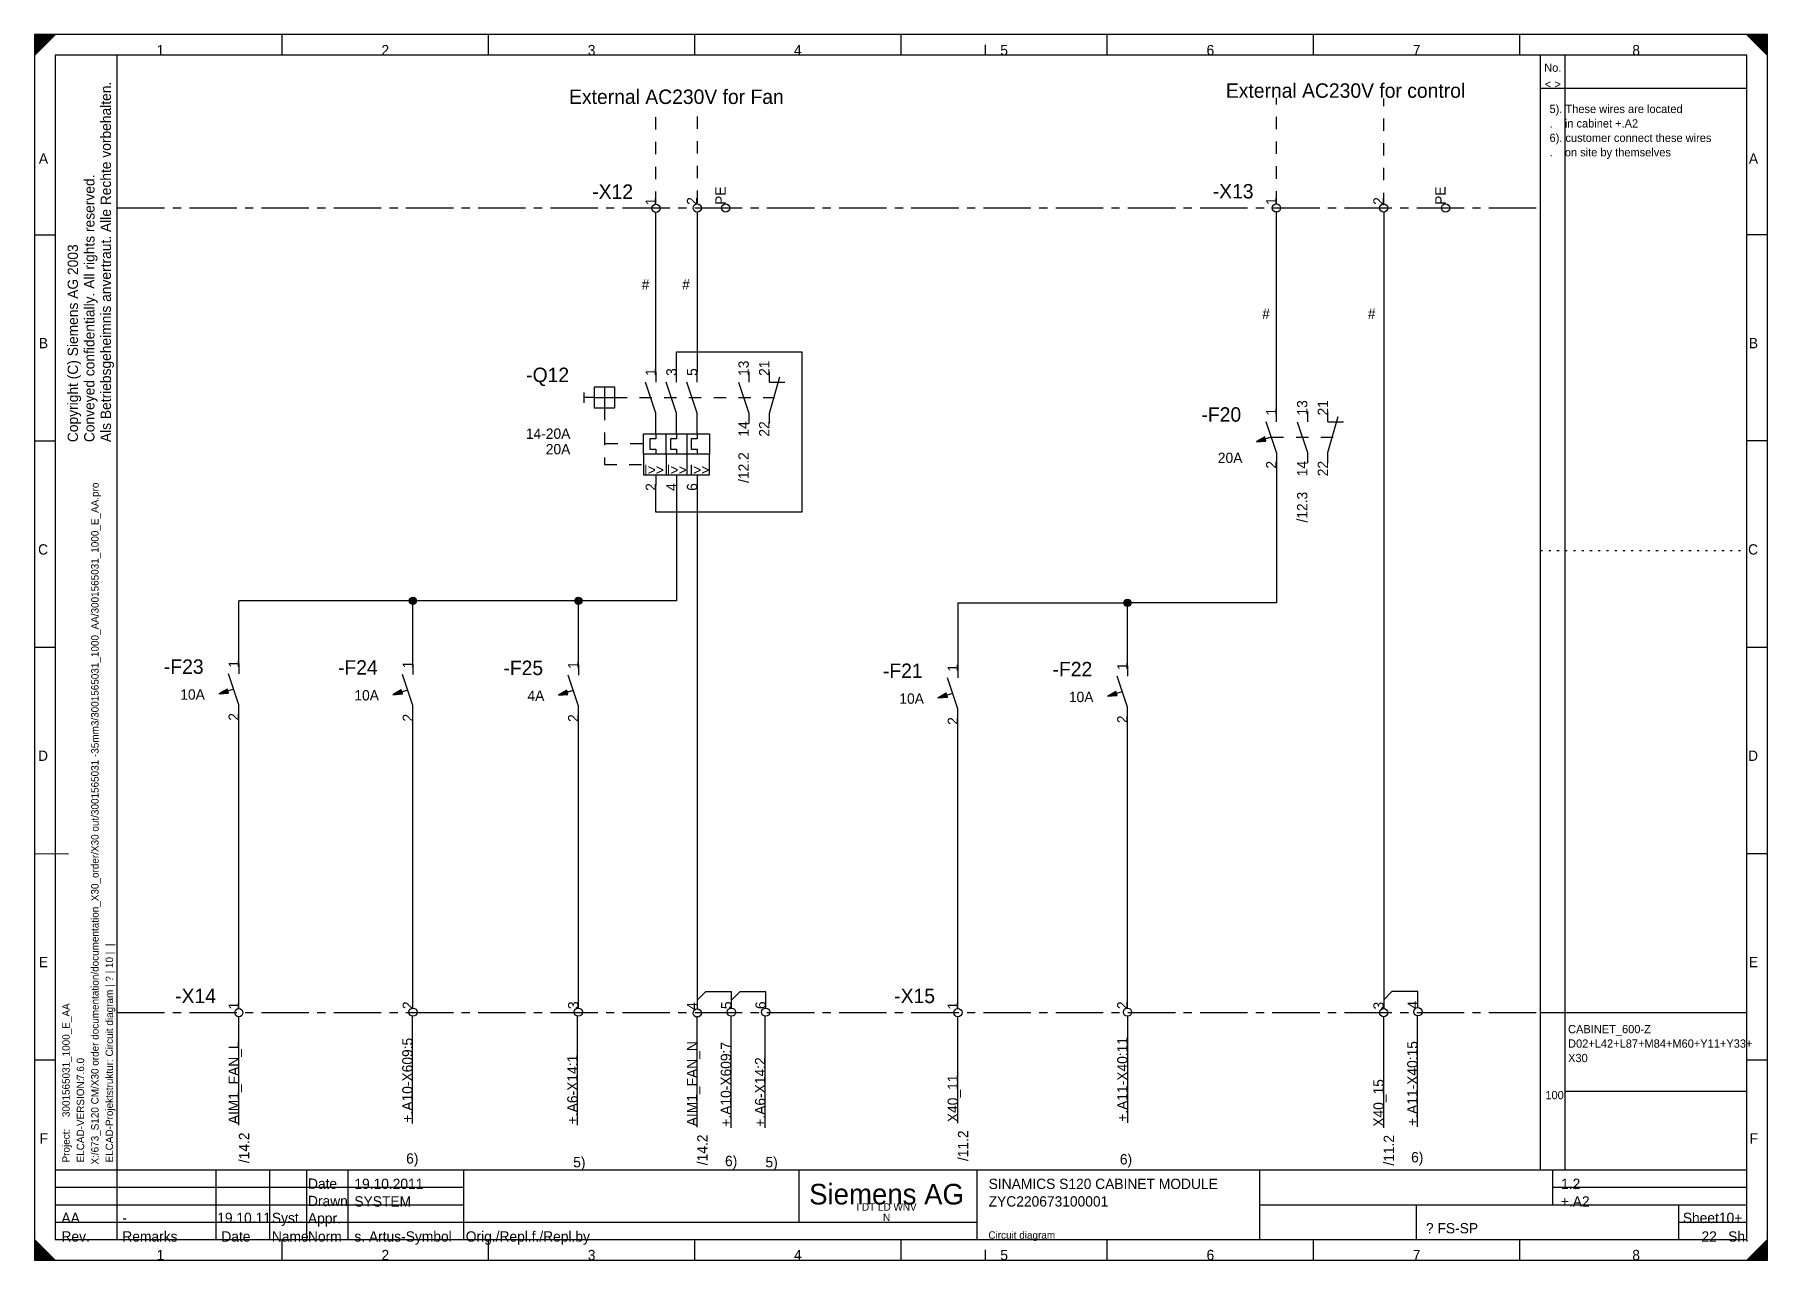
# Model space of a CAD drawing. Extents: x 0 to 420, y 0 to 297.
import ezdxf
from ezdxf.enums import TextEntityAlignment as Align

# ---------------------------------------------------------------- set-up
doc = ezdxf.new("R2010")
doc.units = 0
doc.header["$MEASUREMENT"] = 0
for name, pattern in [('LTY1', [0]), ('LTY2', [2, 0.5, -1.5]), ('LTY4', [6, 3, -3]), ('LTY6', [17.5, 11.5, -2, 2, -2])]:
    doc.linetypes.add(name, pattern=pattern)
for name, color, linetype in [('GRAFIK', 7, 'LTY1'), ('PEN1', 7, 'LTY1'), ('PEN2', 7, 'LTY1'), ('PEN3', 7, 'LTY1'), ('PEN4', 7, 'LTY1'), ('PEN5', 7, 'LTY1'), ('PEN6', 7, 'LTY1'), ('SF', 7, 'LTY1'), ('SYMBOL', 7, 'LTY1')]:
    doc.layers.add(name, color=color, linetype=linetype)
doc.styles.add('NORMSCHRIFT', font='normwin')

msp = doc.modelspace()

# ---------------------------------------------------------------- texts
at = {"layer": 'PEN1', "style": 'NORMSCHRIFT'}
for s, p in [('External AC230V for Fan', (129.55, 280.2)), ('External AC230V for control', (288.75, 281.7))]:
    msp.add_text(s, height=3.5, dxfattribs=at).set_placement(p)
for s, p in [('-X12', (145.05, 257.2)), ('-X13', (295.45, 257.3)), ('-Q12', (129.55, 212.8)), ('-F20', (292.45, 203.2)), ('-F23', (40.95, 142.1)), ('-F24', (83.15, 141.9)), ('-F25', (123.25, 141.8)), ('-F21', (215.25, 141.1)), ('-F22', (256.35, 141.5)), ('-X14', (43.95, 62.3)), ('-X15', (218.25, 62.3))]:
    msp.add_text(s, height=3.5, dxfattribs=at).set_placement(p, align=Align.RIGHT)
at = {"layer": 'PEN2', "style": 'NORMSCHRIFT'}
for s, p in [('Copyright (C) Siemens AG 2003', (10.5, 198.25)), ('13', (173.1, 214.3)), ('21', (178.1, 214.3)), ('13', (308.5, 204.7)), ('21', (313.5, 204.7))]:
    msp.add_text(s, height=2.5, rotation=90, dxfattribs=at).set_placement(p)
for s, p in [('#', (147.15, 235.2)), ('#', (156.95, 235.2)), ('#', (297.55, 228.1)), ('#', (323.15, 228.1)), ('6)', (90.05, 23.4)), ('6)', (167.35, 22.8)), ('6)', (263.05, 23.2)), ('6)', (333.65, 23.7)), ('5)', (130.55, 22.5)), ('5)', (177.15, 22.5)), ('10+', (408.25, 9)), ('Orig./Repl.f./Repl.by  ', (104.5, 4.5))]:
    msp.add_text(s, height=2.5, dxfattribs=at).set_placement(p)
for s, p in [('14', (173.1, 203.3)), ('22', (178.1, 203.3)), ('/12.2', (173.1, 195.8)), ('14', (308.5, 193.7)), ('22', (313.5, 193.7)), ('/12.3', (308.5, 186.2))]:
    msp.add_text(s, height=2.5, rotation=90, dxfattribs=at).set_placement(p, align=Align.RIGHT)
at = {"layer": 'PEN4', "style": 'NORMSCHRIFT'}
for s, p in [('X:/673_S120 CM/X30 order documentation/documentation_X30_order/X30 out/3001565031 -35mm3/3001565031_1000_AA/3001565031_1000_E_AA.pro', (15.5, 23.175)), ('ELCAD-Projektstruktur: Circuit diagram | ? | 10 |  | ', (19, 23.675))]:
    msp.add_text(s, height=1.8, rotation=90, dxfattribs=at).set_placement(p)

# ---------------------------------------------------------------- blocks, each defined once
blk = doc.blocks.new('CD_FORM_AUD3')
at = {"layer": 'PEN1', "linetype": 'LTY1'}
for p, q in [((0, 297), (0, 0)), ((420, 297), (0, 297)), ((0, 297), (0, 292)), ((0, 292), (5, 297)), ((5, 297), (0, 297)), ((0, 297), (5, 297)), ((0, 296.95), (4.95, 296.95)), ((0, 296.9), (4.9, 296.9)), ((0, 296.85), (4.85, 296.85)), ((0, 296.8), (4.8, 296.8)), ((0, 296.75), (4.75, 296.75)), ((0, 296.7), (4.7, 296.7)), ((0, 296.65), (4.65, 296.65)), ((0, 296.6), (4.6, 296.6)), ((0, 296.55), (4.55, 296.55)), ((0, 296.5), (4.5, 296.5)), ((0, 296.45), (4.45, 296.45)), ((0, 296.4), (4.4, 296.4)), ((0, 296.35), (4.35, 296.35)), ((0, 296.3), (4.3, 296.3)), ((0, 296.25), (4.25, 296.25)), ((0, 296.2), (4.2, 296.2)), ((0, 296.15), (4.15, 296.15)), ((0, 296.1), (4.1, 296.1)), ((0, 296.05), (4.05, 296.05)), ((0, 296), (4, 296)), ((0, 295.95), (3.95, 295.95)), ((0, 295.9), (3.9, 295.9)), ((0, 295.85), (3.85, 295.85)), ((0, 295.8), (3.8, 295.8)), ((0, 295.75), (3.75, 295.75)), ((0, 295.7), (3.7, 295.7)), ((0, 295.65), (3.65, 295.65)), ((0, 295.6), (3.6, 295.6)), ((0, 295.55), (3.55, 295.55)), ((0, 295.5), (3.5, 295.5)), ((0, 295.45), (3.45, 295.45)), ((0, 295.4), (3.4, 295.4)), ((0, 295.35), (3.35, 295.35)), ((0, 295.3), (3.3, 295.3)), ((0, 295.25), (3.25, 295.25)), ((0, 295.2), (3.2, 295.2)), ((0, 295.15), (3.15, 295.15)), ((0, 295.1), (3.1, 295.1)), ((0, 295.05), (3.05, 295.05)), ((0, 295), (3, 295)), ((0, 294.95), (2.95, 294.95)), ((0, 294.9), (2.9, 294.9)), ((0, 294.85), (2.85, 294.85)), ((0, 294.8), (2.8, 294.8)), ((0, 294.75), (2.75, 294.75)), ((0, 294.7), (2.7, 294.7)), ((0, 294.65), (2.65, 294.65)), ((0, 294.6), (2.6, 294.6)), ((0, 294.55), (2.55, 294.55)), ((0, 294.5), (2.5, 294.5)), ((0, 294.45), (2.45, 294.45)), ((0, 294.4), (2.4, 294.4)), ((0, 294.35), (2.35, 294.35)), ((0, 294.3), (2.3, 294.3)), ((0, 294.25), (2.25, 294.25)), ((0, 294.2), (2.2, 294.2)), ((0, 294.15), (2.15, 294.15)), ((0, 294.1), (2.1, 294.1)), ((0, 294.05), (2.05, 294.05)), ((0, 294), (2, 294)), ((230.5, 292), (230.5, 294.5)), ((420, 297), (415, 297)), ((415, 297), (420, 292)), ((415, 297), (420, 297)), ((415.05, 296.95), (420, 296.95)), ((415.1, 296.9), (420, 296.9)), ((415.15, 296.85), (420, 296.85)), ((415.2, 296.8), (420, 296.8)), ((415.25, 296.75), (420, 296.75)), ((415.3, 296.7), (420, 296.7)), ((415.35, 296.65), (420, 296.65)), ((415.4, 296.6), (420, 296.6)), ((415.45, 296.55), (420, 296.55)), ((415.5, 296.5), (420, 296.5)), ((415.55, 296.45), (420, 296.45)), ((415.6, 296.4), (420, 296.4)), ((415.65, 296.35), (420, 296.35)), ((415.7, 296.3), (420, 296.3)), ((415.75, 296.25), (420, 296.25)), ((415.8, 296.2), (420, 296.2)), ((415.85, 296.15), (420, 296.15)), ((415.9, 296.1), (420, 296.1)), ((415.95, 296.05), (420, 296.05)), ((416, 296), (420, 296)), ((416.05, 295.95), (420, 295.95)), ((416.1, 295.9), (420, 295.9)), ((416.15, 295.85), (420, 295.85)), ((416.2, 295.8), (420, 295.8)), ((416.25, 295.75), (420, 295.75)), ((416.3, 295.7), (420, 295.7)), ((416.35, 295.65), (420, 295.65)), ((416.4, 295.6), (420, 295.6)), ((416.45, 295.55), (420, 295.55)), ((416.5, 295.5), (420, 295.5)), ((416.55, 295.45), (420, 295.45)), ((416.6, 295.4), (420, 295.4)), ((416.65, 295.35), (420, 295.35)), ((416.7, 295.3), (420, 295.3)), ((416.75, 295.25), (420, 295.25)), ((416.8, 295.2), (420, 295.2)), ((416.85, 295.15), (420, 295.15)), ((416.9, 295.1), (420, 295.1)), ((416.95, 295.05), (420, 295.05)), ((417, 295), (420, 295)), ((417.05, 294.95), (420, 294.95)), ((417.1, 294.9), (420, 294.9)), ((417.15, 294.85), (420, 294.85)), ((417.2, 294.8), (420, 294.8)), ((417.25, 294.75), (420, 294.75)), ((417.3, 294.7), (420, 294.7)), ((417.35, 294.65), (420, 294.65)), ((417.4, 294.6), (420, 294.6)), ((417.45, 294.55), (420, 294.55)), ((417.5, 294.5), (420, 294.5)), ((417.55, 294.45), (420, 294.45)), ((417.6, 294.4), (420, 294.4)), ((417.65, 294.35), (420, 294.35)), ((417.7, 294.3), (420, 294.3)), ((417.75, 294.25), (420, 294.25)), ((417.8, 294.2), (420, 294.2)), ((417.85, 294.15), (420, 294.15)), ((417.9, 294.1), (420, 294.1)), ((417.95, 294.05), (420, 294.05)), ((418, 294), (420, 294)), ((420, 0), (420, 297)), ((420, 292), (420, 297)), ((0, 293.95), (1.95, 293.95)), ((0, 293.9), (1.9, 293.9)), ((0, 293.85), (1.85, 293.85)), ((0, 293.8), (1.8, 293.8)), ((0, 293.75), (1.75, 293.75)), ((0, 293.7), (1.7, 293.7)), ((0, 293.65), (1.65, 293.65)), ((0, 293.6), (1.6, 293.6)), ((0, 293.55), (1.55, 293.55)), ((0, 293.5), (1.5, 293.5)), ((0, 293.45), (1.45, 293.45)), ((0, 293.4), (1.4, 293.4)), ((0, 293.35), (1.35, 293.35)), ((0, 293.3), (1.3, 293.3)), ((0, 293.25), (1.25, 293.25)), ((0, 293.2), (1.2, 293.2)), ((0, 293.15), (1.15, 293.15)), ((0, 293.1), (1.1, 293.1)), ((0, 293.05), (1.05, 293.05)), ((0, 293), (1, 293)), ((0, 292.95), (0.95, 292.95)), ((0, 292.9), (0.9, 292.9)), ((0, 292.85), (0.85, 292.85)), ((0, 292.8), (0.8, 292.8)), ((0, 292.75), (0.75, 292.75)), ((0, 292.7), (0.7, 292.7)), ((0, 292.65), (0.65, 292.65)), ((0, 292.6), (0.6, 292.6)), ((0, 292.55), (0.55, 292.55)), ((0, 292.5), (0.5, 292.5)), ((0, 292.45), (0.45, 292.45)), ((0, 292.4), (0.4, 292.4)), ((0, 292.35), (0.35, 292.35)), ((0, 292.3), (0.3, 292.3)), ((0, 292.25), (0.25, 292.25)), ((0, 292.2), (0.2, 292.2)), ((0, 292.15), (0.15, 292.15)), ((0, 292.1), (0.1, 292.1)), ((0, 292.05), (0.05, 292.05)), ((418.05, 293.95), (420, 293.95)), ((418.1, 293.9), (420, 293.9)), ((418.15, 293.85), (420, 293.85)), ((418.2, 293.8), (420, 293.8)), ((418.25, 293.75), (420, 293.75)), ((418.3, 293.7), (420, 293.7)), ((418.35, 293.65), (420, 293.65)), ((418.4, 293.6), (420, 293.6)), ((418.45, 293.55), (420, 293.55)), ((418.5, 293.5), (420, 293.5)), ((418.55, 293.45), (420, 293.45)), ((418.6, 293.4), (420, 293.4)), ((418.65, 293.35), (420, 293.35)), ((418.7, 293.3), (420, 293.3)), ((418.75, 293.25), (420, 293.25)), ((418.8, 293.2), (420, 293.2)), ((418.85, 293.15), (420, 293.15)), ((418.9, 293.1), (420, 293.1)), ((418.95, 293.05), (420, 293.05)), ((419, 293), (420, 293)), ((419.05, 292.95), (420, 292.95)), ((419.1, 292.9), (420, 292.9)), ((419.15, 292.85), (420, 292.85)), ((419.2, 292.8), (420, 292.8)), ((419.25, 292.75), (420, 292.75)), ((419.3, 292.7), (420, 292.7)), ((419.35, 292.65), (420, 292.65)), ((419.4, 292.6), (420, 292.6)), ((419.45, 292.55), (420, 292.55)), ((419.5, 292.5), (420, 292.5)), ((419.55, 292.45), (420, 292.45)), ((419.6, 292.4), (420, 292.4)), ((419.65, 292.35), (420, 292.35)), ((419.7, 292.3), (420, 292.3)), ((419.75, 292.25), (420, 292.25)), ((419.8, 292.2), (420, 292.2)), ((419.85, 292.15), (420, 292.15)), ((419.9, 292.1), (420, 292.1)), ((419.95, 292.05), (420, 292.05)), ((5, 0), (0, 5)), ((0, 5), (0, 0)), ((0, 4.95), (0.05, 4.95)), ((0, 4.9), (0.1, 4.9)), ((0, 4.85), (0.15, 4.85)), ((0, 4.8), (0.2, 4.8)), ((0, 4.75), (0.25, 4.75)), ((0, 4.7), (0.3, 4.7)), ((0, 4.65), (0.35, 4.65)), ((0, 4.6), (0.4, 4.6)), ((0, 4.55), (0.45, 4.55)), ((0, 4.5), (0.5, 4.5)), ((0, 4.45), (0.55, 4.45)), ((0, 4.4), (0.6, 4.4)), ((0, 4.35), (0.65, 4.35)), ((0, 4.3), (0.7, 4.3)), ((0, 4.25), (0.75, 4.25)), ((0, 4.2), (0.8, 4.2)), ((420, 5), (415, 0)), ((419.2, 4.2), (420, 4.2)), ((419.25, 4.25), (420, 4.25)), ((419.3, 4.3), (420, 4.3)), ((419.35, 4.35), (420, 4.35)), ((419.4, 4.4), (420, 4.4)), ((419.45, 4.45), (420, 4.45)), ((419.5, 4.5), (420, 4.5)), ((419.55, 4.55), (420, 4.55)), ((419.6, 4.6), (420, 4.6)), ((419.65, 4.65), (420, 4.65)), ((419.7, 4.7), (420, 4.7)), ((419.75, 4.75), (420, 4.75)), ((419.8, 4.8), (420, 4.8)), ((419.85, 4.85), (420, 4.85)), ((419.9, 4.9), (420, 4.9)), ((419.95, 4.95), (420, 4.95)), ((420, 0), (420, 5)), ((0, 4.15), (0.85, 4.15)), ((0, 4.1), (0.9, 4.1)), ((0, 4.05), (0.95, 4.05)), ((0, 4), (1, 4)), ((0, 3.95), (1.05, 3.95)), ((0, 3.9), (1.1, 3.9)), ((0, 3.85), (1.15, 3.85)), ((0, 3.8), (1.2, 3.8)), ((0, 3.75), (1.25, 3.75)), ((0, 3.7), (1.3, 3.7)), ((0, 3.65), (1.35, 3.65)), ((0, 3.6), (1.4, 3.6)), ((0, 3.55), (1.45, 3.55)), ((0, 3.5), (1.5, 3.5)), ((0, 3.45), (1.55, 3.45)), ((0, 3.4), (1.6, 3.4)), ((0, 3.35), (1.65, 3.35)), ((0, 3.3), (1.7, 3.3)), ((0, 3.25), (1.75, 3.25)), ((0, 3.2), (1.8, 3.2)), ((0, 3.15), (1.85, 3.15)), ((0, 3.1), (1.9, 3.1)), ((0, 3.05), (1.95, 3.05)), ((0, 3), (2, 3)), ((0, 2.95), (2.05, 2.95)), ((0, 2.9), (2.1, 2.9)), ((0, 2.85), (2.15, 2.85)), ((0, 2.8), (2.2, 2.8)), ((0, 2.75), (2.25, 2.75)), ((0, 2.7), (2.3, 2.7)), ((0, 2.65), (2.35, 2.65)), ((0, 2.6), (2.4, 2.6)), ((0, 2.55), (2.45, 2.55)), ((0, 2.5), (2.5, 2.5)), ((0, 2.45), (2.55, 2.45)), ((0, 2.4), (2.6, 2.4)), ((0, 2.35), (2.65, 2.35)), ((0, 2.3), (2.7, 2.3)), ((0, 2.25), (2.75, 2.25)), ((0, 2.2), (2.8, 2.2)), ((0, 2.15), (2.85, 2.15)), ((0, 2.1), (2.9, 2.1)), ((0, 2.05), (2.95, 2.05)), ((0, 2), (3, 2)), ((0, 1.95), (3.05, 1.95)), ((0, 1.9), (3.1, 1.9)), ((0, 1.85), (3.15, 1.85)), ((0, 1.8), (3.2, 1.8)), ((0, 1.75), (3.25, 1.75)), ((0, 1.7), (3.3, 1.7)), ((0, 1.65), (3.35, 1.65)), ((0, 1.6), (3.4, 1.6)), ((0, 1.55), (3.45, 1.55)), ((0, 1.5), (3.5, 1.5)), ((0, 1.45), (3.55, 1.45)), ((0, 1.4), (3.6, 1.4)), ((0, 1.35), (3.65, 1.35)), ((0, 1.3), (3.7, 1.3)), ((0, 1.25), (3.75, 1.25)), ((0, 1.2), (3.8, 1.2)), ((0, 1.15), (3.85, 1.15)), ((0, 1.1), (3.9, 1.1)), ((0, 1.05), (3.95, 1.05)), ((0, 1), (4, 1)), ((0, 0.95), (4.05, 0.95)), ((0, 0.9), (4.1, 0.9)), ((0, 0.85), (4.15, 0.85)), ((0, 0.8), (4.2, 0.8)), ((0, 0.75), (4.25, 0.75)), ((0, 0.7), (4.3, 0.7)), ((0, 0.65), (4.35, 0.65)), ((0, 0.6), (4.4, 0.6)), ((0, 0.55), (4.45, 0.55)), ((0, 0.5), (4.5, 0.5)), ((0, 0.45), (4.55, 0.45)), ((0, 0.4), (4.6, 0.4)), ((0, 0.35), (4.65, 0.35)), ((0, 0.3), (4.7, 0.3)), ((0, 0.25), (4.75, 0.25)), ((0, 0.2), (4.8, 0.2)), ((0, 0.15), (4.85, 0.15)), ((0, 0.1), (4.9, 0.1)), ((0, 0.05), (4.95, 0.05)), ((0, 0), (420, 0)), ((0, 0), (5, 0)), ((230.5, 0), (230.5, 2.5)), ((415, 0), (420, 0)), ((415.05, 0.05), (420, 0.05)), ((415.1, 0.1), (420, 0.1)), ((415.15, 0.15), (420, 0.15)), ((415.2, 0.2), (420, 0.2)), ((415.25, 0.25), (420, 0.25)), ((415.3, 0.3), (420, 0.3)), ((415.35, 0.35), (420, 0.35)), ((415.4, 0.4), (420, 0.4)), ((415.45, 0.45), (420, 0.45)), ((415.5, 0.5), (420, 0.5)), ((415.55, 0.55), (420, 0.55)), ((415.6, 0.6), (420, 0.6)), ((415.65, 0.65), (420, 0.65)), ((415.7, 0.7), (420, 0.7)), ((415.75, 0.75), (420, 0.75)), ((415.8, 0.8), (420, 0.8)), ((415.85, 0.85), (420, 0.85)), ((415.9, 0.9), (420, 0.9)), ((415.95, 0.95), (420, 0.95)), ((416, 1), (420, 1)), ((416.05, 1.05), (420, 1.05)), ((416.1, 1.1), (420, 1.1)), ((416.15, 1.15), (420, 1.15)), ((416.2, 1.2), (420, 1.2)), ((416.25, 1.25), (420, 1.25)), ((416.3, 1.3), (420, 1.3)), ((416.35, 1.35), (420, 1.35)), ((416.4, 1.4), (420, 1.4)), ((416.45, 1.45), (420, 1.45)), ((416.5, 1.5), (420, 1.5)), ((416.55, 1.55), (420, 1.55)), ((416.6, 1.6), (420, 1.6)), ((416.65, 1.65), (420, 1.65)), ((416.7, 1.7), (420, 1.7)), ((416.75, 1.75), (420, 1.75)), ((416.8, 1.8), (420, 1.8)), ((416.85, 1.85), (420, 1.85)), ((416.9, 1.9), (420, 1.9)), ((416.95, 1.95), (420, 1.95)), ((417, 2), (420, 2)), ((417.05, 2.05), (420, 2.05)), ((417.1, 2.1), (420, 2.1)), ((417.15, 2.15), (420, 2.15)), ((417.2, 2.2), (420, 2.2)), ((417.25, 2.25), (420, 2.25)), ((417.3, 2.3), (420, 2.3)), ((417.35, 2.35), (420, 2.35)), ((417.4, 2.4), (420, 2.4)), ((417.45, 2.45), (420, 2.45)), ((417.5, 2.5), (420, 2.5)), ((417.55, 2.55), (420, 2.55)), ((417.6, 2.6), (420, 2.6)), ((417.65, 2.65), (420, 2.65)), ((417.7, 2.7), (420, 2.7)), ((417.75, 2.75), (420, 2.75)), ((417.8, 2.8), (420, 2.8)), ((417.85, 2.85), (420, 2.85)), ((417.9, 2.9), (420, 2.9)), ((417.95, 2.95), (420, 2.95)), ((418, 3), (420, 3)), ((418.05, 3.05), (420, 3.05)), ((418.1, 3.1), (420, 3.1)), ((418.15, 3.15), (420, 3.15)), ((418.2, 3.2), (420, 3.2)), ((418.25, 3.25), (420, 3.25)), ((418.3, 3.3), (420, 3.3)), ((418.35, 3.35), (420, 3.35)), ((418.4, 3.4), (420, 3.4)), ((418.45, 3.45), (420, 3.45)), ((418.5, 3.5), (420, 3.5)), ((418.55, 3.55), (420, 3.55)), ((418.6, 3.6), (420, 3.6)), ((418.65, 3.65), (420, 3.65)), ((418.7, 3.7), (420, 3.7)), ((418.75, 3.75), (420, 3.75)), ((418.8, 3.8), (420, 3.8)), ((418.85, 3.85), (420, 3.85)), ((418.9, 3.9), (420, 3.9)), ((418.95, 3.95), (420, 3.95)), ((419, 4), (420, 4)), ((419.05, 4.05), (420, 4.05)), ((419.1, 4.1), (420, 4.1)), ((419.15, 4.15), (420, 4.15))]:
    blk.add_line(p, q, dxfattribs=at)
at = {"layer": 'PEN5', "linetype": 'LTY1'}
for p, q in [((415, 292), (5, 292)), ((5, 292), (5, 5)), ((20, 21.9), (20, 292)), ((415, 5), (415, 292)), ((5, 21.9), (415, 21.9)), ((5, 5), (415, 5))]:
    blk.add_line(p, q, dxfattribs=at)
at = {"layer": 'PEN6', "linetype": 'LTY1'}
for p, q in [((60, 292), (60, 297)), ((110, 292), (110, 297)), ((160, 292), (160, 297)), ((210, 292), (210, 297)), ((260, 292), (260, 297)), ((310, 292), (310, 297)), ((360, 292), (360, 297)), ((5, 248.4), (0, 248.4)), ((420, 248.5), (415, 248.5)), ((5, 198.5), (0, 198.5)), ((420, 198.6), (415, 198.6)), ((5, 148.5), (0, 148.5)), ((420, 148.5), (415, 148.5)), ((8.2, 98.4), (0, 98.5)), ((420, 98.5), (415, 98.5)), ((5, 48.5), (0, 48.5)), ((420, 48.5), (415, 48.5)), ((20, 5), (20, 21.9)), ((44, 5), (44, 21.9)), ((57, 5), (57, 21.9)), ((65.9, 21.9), (65.9, 5)), ((76, 5), (76, 21.9)), ((103.95, 21.9), (103.95, 5)), ((185.2, 21.9), (185.2, 9.25)), ((228.35, 21.9), (228.35, 5)), ((296.9, 21.9), (296.9, 5)), ((367.95, 21.9), (367.95, 13.45)), ((5, 17.68), (103.92, 17.68)), ((367.95, 17.68), (415, 17.68)), ((5, 13.45), (103.92, 13.45)), ((296.9, 13.45), (415, 13.45)), ((334.95, 5), (334.95, 13.45)), ((398.5, 13.5), (398.5, 5)), ((5, 9.2), (228.35, 9.2)), ((398.43, 9.2), (415, 9.2)), ((60, 0), (60, 5)), ((110, 0), (110, 5)), ((160, 0), (160, 5)), ((210, 0), (210, 5)), ((260, 0), (260, 5)), ((310, 0), (310, 5)), ((360, 0), (360, 5))]:
    blk.add_line(p, q, dxfattribs=at)
at = {"layer": 'PEN2', "style": 'NORMSCHRIFT'}
for s, p in [('1', (30.5, 292)), ('2', (85, 292)), ('3', (135, 292)), ('4', (185, 292)), ('5', (235, 292)), ('6', (285, 292)), ('7', (335, 292)), ('8', (388.2, 292)), ('1', (30.5, 0)), ('2', (85, 0)), ('3', (135, 0)), ('4', (185, 0)), ('5', (235, 0)), ('6', (285, 0)), ('7', (335, 0)), ('8', (388.2, 0))]:
    blk.add_text(s, height=2.5, dxfattribs=at).set_placement(p, align=Align.CENTER)
for s, p in [('Als Betriebsgeheimnis anvertraut. Alle Rechte vorbehalten.', (18.5, 198.25)), ('Conveyed confidentially. All rights reserved.', (14.5, 198.25))]:
    blk.add_text(s, height=2.5, rotation=90, dxfattribs=at).set_placement(p)
for s, p in [('A', (3.25, 265.75)), ('A', (417.75, 265.75)), ('B', (3.25, 221)), ('B', (417.75, 221)), ('C', (3.25, 171)), ('C', (417.75, 171)), ('D', (3.25, 121)), ('D', (417.75, 121)), ('E', (3.25, 71)), ('E', (417.75, 71)), ('F', (3.25, 28.25)), ('F', (417.75, 28.25))]:
    blk.add_text(s, height=2.5, dxfattribs=at).set_placement(p, align=Align.RIGHT)
for s, p in [('Date', (66.25, 17.3)), ('Drawn', (66.25, 13.1)), ('Appr.', (66.25, 8.9)), ('Sheet', (399.5, 9)), ('Rev.', (6.5, 4.5)), ('Remarks', (21.25, 4.5)), ('Date', (45.25, 4.5)), ('Name', (57.5, 4.5)), ('Norm', (66.25, 4.5)), ('Sh.', (410.5, 4.5))]:
    blk.add_text(s, height=2.5, dxfattribs=at).set_placement(p)
at = {"layer": 'PEN2', "style": 'NORMSCHRIFT', "flags": 8}
blk.add_attdef('CODE_178', (10.5, 198.25), '', height=2.5, rotation=90, dxfattribs=at)
for tag, p in [('CODE_520', (6.5, 17.25)), ('CODE_521', (21.25, 17.25)), ('CODE_522', (44.25, 17.25)), ('CODE_523', (57.5, 17.25)), ('CODE_170', (77.5, 17.25)), ('CODE_67', (106.75, 17.25)), ('CODE_66', (231.25, 17.25)), ('CODE_505', (299.25, 17.2)), ('CODE_1003', (370, 17.25)), ('CODE_1003', (398.15, 17.2)), ('CODE_524', (6.5, 13)), ('CODE_525', (21.25, 13)), ('CODE_526', (44.25, 13)), ('CODE_527', (57.5, 13)), ('CODE_171', (77.5, 13)), ('CODE_175', (106.75, 13)), ('CODE_65', (231.25, 13)), ('CODE_506', (299.25, 13.2)), ('CODE_1003', (369.95, 13)), ('CODE_528', (6.5, 9)), ('CODE_529', (21.25, 9)), ('CODE_530', (44.25, 9)), ('CODE_531', (57.5, 9)), ('CODE_172', (77.5, 9)), ('CODE_176', (106.75, 9)), ('CODE_166', (231.25, 9)), ('CODE_532', (297.75, 8.5)), ('CODE_534', (307.75, 8.5)), ('CODE_536', (321.75, 8.5)), ('CODE_68', (337.25, 6.5)), ('CODE_62', (408.25, 9)), ('CODE_70', (408.25, 9)), ('CODE_173', (77.5, 4.5)), ('CODE_73', (104.5, 4.5)), ('CODE_533', (297.75, 4.5)), ('CODE_535', (307.75, 4.5)), ('CODE_537', (321.75, 4.5))]:
    blk.add_attdef(tag, p, '', height=2.5, dxfattribs=at)
for tag, p in [('CODE_554', (362.8, 17.2)), ('CODE_507', (316, 6.5))]:
    blk.add_attdef(tag, text='', height=2.5, dxfattribs=at).set_placement(p, align=Align.CENTER)
for tag, p in [('CODE_1003', (396.75, 17.2)), ('CODE_1003', (396.75, 13)), ('CODE_512', (294.25, 6.7)), ('CODE_71', (407.75, 4.5))]:
    blk.add_attdef(tag, text='', height=2.5, dxfattribs=at).set_placement(p, align=Align.RIGHT)
at = {"layer": 'PEN4', "style": 'NORMSCHRIFT'}
for s, p in [('ELCAD-VERSION:', (12, 23.68)), ('Project:', (8.5, 23.68))]:
    blk.add_text(s, height=1.8, rotation=90, dxfattribs=at).set_placement(p)
at = {"layer": 'PEN4', "style": 'NORMSCHRIFT', "flags": 8}
for tag, p, height in [('CODE_400', (367.2, 278), 2), ('CODE_401', (367.2, 274.5), 2), ('CODE_402', (367.2, 271), 2), ('CODE_403', (367.2, 267.5), 2), ('CODE_404', (367.2, 264), 2), ('CODE_405', (367.2, 260.5), 2), ('CODE_406', (367.2, 257), 2), ('CODE_407', (367.2, 253.5), 2), ('CODE_408', (367.2, 250), 2), ('CODE_409', (367.2, 246.5), 2), ('CODE_410', (367.2, 243), 2), ('CODE_411', (367.2, 239.5), 2), ('CODE_412', (367.2, 236), 2), ('CODE_413', (367.2, 232.5), 2), ('CODE_414', (367.2, 229), 2), ('CODE_415', (367.2, 225.5), 2), ('CODE_416', (367.2, 222), 2), ('CODE_417', (367.2, 218.5), 2), ('CODE_418', (367.2, 215), 2), ('CODE_419', (367.2, 211.5), 2), ('CODE_420', (367.2, 208), 2), ('CODE_421', (367.2, 204.5), 2), ('CODE_422', (367.2, 201), 2), ('CODE_423', (367.2, 197.5), 2), ('CODE_424', (367.2, 194), 2), ('CODE_425', (367.2, 190.5), 2), ('CODE_426', (367.2, 187), 2), ('CODE_427', (367.2, 183.5), 2), ('CODE_428', (367.2, 180), 2), ('CODE_429', (367.2, 176.5), 2), ('CODE_430', (367.7, 165), 2), ('CODE_431', (367.7, 161.5), 2), ('CODE_432', (367.7, 158), 2), ('CODE_433', (367.7, 154.5), 2), ('CODE_434', (367.7, 151), 2), ('CODE_435', (367.7, 147.5), 2), ('CODE_436', (367.7, 144), 2), ('CODE_437', (367.7, 140.5), 2), ('CODE_438', (367.7, 137), 2), ('CODE_439', (367.7, 133.5), 2), ('CODE_440', (367.7, 130), 2), ('CODE_441', (367.7, 126.5), 2), ('CODE_442', (367.7, 123), 2), ('CODE_443', (367.7, 119.5), 2), ('CODE_444', (367.7, 116), 2), ('CODE_445', (367.7, 112.5), 2), ('CODE_446', (367.7, 109), 2), ('CODE_447', (367.7, 105.5), 2), ('CODE_448', (367.7, 102), 2), ('CODE_449', (367.7, 98.5), 2), ('CODE_450', (367.7, 95), 2), ('CODE_451', (367.7, 91.5), 2), ('CODE_452', (367.7, 88), 2), ('CODE_453', (367.7, 84.5), 2), ('CODE_454', (367.7, 81), 2), ('CODE_455', (367.7, 77.5), 2), ('CODE_456', (367.7, 74), 2), ('CODE_457', (367.7, 70.5), 2), ('CODE_458', (367.7, 67), 2), ('CODE_459', (367.7, 63.5), 2), ('CODE_460', (371.7, 55), 2), ('CODE_461', (371.7, 51.5), 2), ('CODE_462', (371.7, 48), 2), ('CODE_463', (371.7, 44.5), 2), ('CODE_464', (371.7, 41), 2), ('CODE_465', (371.7, 36.5), 2), ('CODE_466', (371.7, 33), 2), ('CODE_467', (371.7, 29.5), 2), ('CODE_468', (371.7, 26), 2), ('CODE_469', (371.7, 22.5), 2), ('CODE_76', (231.18, 5.2), 1.8), ('CODE_180', (262.68, 5.2), 1.8)]:
    blk.add_attdef(tag, p, '', height=height, dxfattribs=at)
for tag, p in [('CODE_189', (12, 43.67)), ('CODE_179', (8.5, 34.67)), ('CODE_2407', (15.5, 23.18)), ('CODE_64', (19, 23.68)), ('CODE_60', (19, 23.68)), ('CODE_63', (19, 23.68)), ('CODE_61', (19, 23.68)), ('CODE_57', (19, 23.68))]:
    blk.add_attdef(tag, p, '', height=1.8, rotation=90, dxfattribs=at)
for tag in ['CODE_190', 'CODE_372', 'CODE_373', 'CODE_39']:
    blk.add_attdef(tag, text='', height=2, dxfattribs=at).set_placement((364.4, 22.5), align=Align.RIGHT)
for tag, p in [('CODE_508', (206.5, 12)), ('CODE_509', (206.5, 9.5))]:
    blk.add_attdef(tag, text='', height=1.8, dxfattribs=at).set_placement(p, align=Align.CENTER)
blk = doc.blocks.new('FB-SIE1')
at = {"layer": 'PEN3', "style": 'NORMSCHRIFT'}
blk.add_text('Siemens AG', height=5, dxfattribs=at).set_placement((0, -5), align=Align.CENTER)
blk = doc.blocks.new('FBAUD-RSP')
at = {"layer": 'PEN5', "linetype": 'LTY1'}
for p, q in [((360, 16.9), (360, 287)), ((360, 55), (410, 55))]:
    blk.add_line(p, q, dxfattribs=at)
at = {"layer": 'PEN6', "linetype": 'LTY1'}
for p, q in [((366, 16.9), (366, 287)), ((360, 279), (410, 279)), ((366, 36), (410, 36))]:
    blk.add_line(p, q, dxfattribs=at)
at = {"layer": 'PEN6', "linetype": 'LTY2'}
blk.add_line((360, 167), (410, 167), dxfattribs=at)
at = {"layer": 'PEN4', "style": 'NORMSCHRIFT'}
for s, p in [('No.', (363, 283)), ('< >', (363, 279))]:
    blk.add_text(s, height=2, dxfattribs=at).set_placement(p, align=Align.CENTER)
blk.add_text('100', height=2, dxfattribs=at).set_placement((361.2, 34))
blk = doc.blocks.new('FBAUD-MD')
at = {"layer": 'PEN1', "linetype": 'LTY6'}
for p, q in [((20, 255), (365, 255)), ((20, 60), (365, 60))]:
    blk.add_line(p, q, dxfattribs=at)
blk = doc.blocks.new('CD_X_4')
at = {"layer": 'PEN1', "linetype": 'LTY1'}
blk.add_circle((0, 0), 1, dxfattribs=at)
at = {"layer": 'PEN1', "style": 'NORMSCHRIFT', "flags": 8}
for tag in ['CODE_4', 'CODE_1', 'CODE_2']:
    blk.add_attdef(tag, text='', height=3.5, dxfattribs=at).set_placement((-5.55, 2.3), align=Align.RIGHT)
at = {"layer": 'PEN2', "style": 'NORMSCHRIFT', "flags": 8}
blk.add_attdef('CODE_21', (0, 0.75), '', height=2.5, rotation=90, dxfattribs=at)
blk.add_attdef('CODE_3', text='', height=2.5, dxfattribs=at).set_placement((-5.25, -0.6), align=Align.RIGHT)
blk = doc.blocks.new('CD_X_4_N')
at = {"layer": 'PEN1', "linetype": 'LTY1'}
blk.add_circle((0, 0), 1, dxfattribs=at)
at = {"layer": 'PEN2', "style": 'NORMSCHRIFT', "flags": 8}
blk.add_attdef('CODE_21', (0, 0.75), '', height=2.5, rotation=90, dxfattribs=at)
blk = doc.blocks.new('CD_Q_M3_11')
at = {"layer": 'PEN1', "linetype": 'LTY1'}
for p, q in [((0, 0), (0, -2.5)), ((5, -2.5), (5, 0)), ((10, -2.5), (10, 0)), ((-10, -3.75), (-15, -3.75)), ((-15, -3.75), (-15, -8.75)), ((-12.5, -3.75), (-12.5, -8.75)), ((-10, -8.75), (-10, -3.75)), ((0, -10), (-2.5, -2.5)), ((5, -10), (2.5, -2.5)), ((10, -10), (7.5, -2.5)), ((-17.5, -5), (-17.5, -7.5)), ((-15, -6.25), (-17.5, -6.25)), ((-15, -6.25), (-10, -6.25)), ((-15, -8.75), (-10, -8.75)), ((0, -15), (0, -10)), ((5, -15), (5, -10)), ((10, -15), (10, -10)), ((10, -15), (10, -10)), ((-3, -15), (13, -15)), ((-3, -20), (-3, -15)), ((0, -16.25), (-1.5, -16.25)), ((-1.5, -16.25), (-1.5, -18.75)), ((0, -15), (0, -16.25)), ((2.5, -20), (2.5, -15)), ((5, -16.25), (3.5, -16.25)), ((3.5, -16.25), (3.5, -18.75)), ((5, -15), (5, -16.25)), ((7.5, -15), (7.5, -20)), ((10, -16.25), (8.5, -16.25)), ((8.5, -16.25), (8.5, -18.75)), ((10, -15), (10, -16.25)), ((13, -15), (13, -20)), ((13, -20), (-3, -20)), ((-3, -20), (-3, -25)), ((-1.5, -18.75), (0, -18.75)), ((0, -18.75), (0, -20)), ((2.5, -20), (2.5, -25)), ((3.5, -18.75), (5, -18.75)), ((5, -18.75), (5, -20)), ((7.5, -20), (7.5, -25)), ((8.5, -18.75), (10, -18.75)), ((10, -18.75), (10, -20)), ((13, -25), (13, -20)), ((-3, -25), (13, -25)), ((0, -25), (0, -27.5)), ((5, -25), (5, -27.5)), ((10, -25), (10, -27.5))]:
    blk.add_line(p, q, dxfattribs=at)
at = {"layer": 'PEN1', "linetype": 'LTY4'}
for p, q in [((-12.5, -8.75), (-12.5, -22.5)), ((-3.25, -17.5), (-12.5, -17.5)), ((-12.5, -22.5), (-3.25, -22.5))]:
    blk.add_line(p, q, dxfattribs=at)
at = {"layer": 'PEN1', "style": 'NORMSCHRIFT', "flags": 8}
for tag in ['CODE_4', 'CODE_1', 'CODE_2']:
    blk.add_attdef(tag, text='', height=3.5, dxfattribs=at).set_placement((-21.05, -2.5), align=Align.RIGHT)
at = {"layer": 'PEN2', "style": 'NORMSCHRIFT'}
for p in [(-0.5, -25), (5, -25), (10.5, -25)]:
    blk.add_text('I>>', height=2.5, dxfattribs=at).set_placement(p, align=Align.CENTER)
at = {"layer": 'PEN2', "style": 'NORMSCHRIFT', "flags": 8}
for tag, p in [('CODE_21', (0, -1)), ('CODE_21', (5, -1)), ('CODE_21', (10, -1)), ('CODE_51', (22.5, -1)), ('CODE_51', (27.5, -1))]:
    blk.add_attdef(tag, p, '', height=2.5, rotation=90, dxfattribs=at)
for tag, p in [('CODE_51', (22.5, -12)), ('CODE_51', (27.5, -12)), ('CODE_10', (22.5, -19.5)), ('CODE_10', (27.5, -19.5)), ('CODE_21', (0, -27)), ('CODE_21', (5, -27)), ('CODE_21', (10, -27))]:
    blk.add_attdef(tag, text='', height=2.5, rotation=90, dxfattribs=at).set_placement(p, align=Align.RIGHT)
for tag, p in [('CODE_31', (-20.75, -16.25)), ('CODE_3', (-20.75, -20)), ('CODE_40', (-20.75, -25))]:
    blk.add_attdef(tag, text='', height=2.5, dxfattribs=at).set_placement(p, align=Align.RIGHT)
blk = doc.blocks.new('CD_F_I1_11')
at = {"layer": 'PEN1', "linetype": 'LTY1'}
for p, q in [((0, -2.5), (0, 0)), ((0, -10), (-2.5, -2.5)), ((-2.825, -6.2), (-4.825, -7.325)), ((-1.25, -6.25), (-4.825, -7.325)), ((-2.675, -6.675), (-4.825, -7.325)), ((-4.825, -7.325), (-2.525, -7.15)), ((-2.7, -6.575), (-4.425, -7.1)), ((-2.65, -6.775), (-4.375, -7.3)), ((-2.725, -6.475), (-4.025, -6.875)), ((-2.625, -6.875), (-3.9, -7.25)), ((-2.75, -6.4), (-3.625, -6.65)), ((-2.575, -6.975), (-3.45, -7.225)), ((-2.8, -6.3), (-3.225, -6.425)), ((-2.55, -7.05), (-2.975, -7.2)), ((-2.525, -7.15), (-2.825, -6.2)), ((0, -10), (0, -12.5))]:
    blk.add_line(p, q, dxfattribs=at)
at = {"layer": 'PEN1', "style": 'NORMSCHRIFT', "flags": 8}
for tag in ['CODE_4', 'CODE_1', 'CODE_2']:
    blk.add_attdef(tag, text='', height=3.5, dxfattribs=at).set_placement((-8.55, -2.5), align=Align.RIGHT)
at = {"layer": 'PEN2', "style": 'NORMSCHRIFT', "flags": 8}
for tag, p in [('CODE_21', (0, -1)), ('CODE_51', (7.5, -1)), ('CODE_51', (12.5, -1))]:
    blk.add_attdef(tag, p, '', height=2.5, rotation=90, dxfattribs=at)
for tag, p in [('CODE_31', (-8.25, -8.75)), ('CODE_3', (-8.25, -12.5)), ('CODE_40', (-8.25, -16.5))]:
    blk.add_attdef(tag, text='', height=2.5, dxfattribs=at).set_placement(p, align=Align.RIGHT)
for tag, p in [('CODE_21', (0, -12)), ('CODE_51', (7.5, -12)), ('CODE_51', (12.5, -12)), ('CODE_10', (7.5, -19.5)), ('CODE_10', (12.5, -19.5))]:
    blk.add_attdef(tag, text='', height=2.5, rotation=90, dxfattribs=at).set_placement(p, align=Align.RIGHT)
blk = doc.blocks.new('CD_F_I1')
at = {"layer": 'PEN1', "linetype": 'LTY1'}
for p, q in [((0, 0), (0, -2.5)), ((0, -10), (-2.5, -2.5)), ((-2.825, -6.2), (-4.825, -7.325)), ((-1.25, -6.25), (-4.825, -7.325)), ((-2.675, -6.675), (-4.825, -7.325)), ((-4.825, -7.325), (-2.525, -7.15)), ((-2.7, -6.575), (-4.425, -7.1)), ((-2.65, -6.775), (-4.375, -7.3)), ((-2.725, -6.475), (-4.025, -6.875)), ((-2.625, -6.875), (-3.9, -7.25)), ((-2.75, -6.4), (-3.625, -6.65)), ((-2.575, -6.975), (-3.45, -7.225)), ((-2.8, -6.3), (-3.225, -6.425)), ((-2.55, -7.05), (-2.975, -7.2)), ((-2.525, -7.15), (-2.825, -6.2)), ((0, -12.5), (0, -10))]:
    blk.add_line(p, q, dxfattribs=at)
at = {"layer": 'PEN1', "style": 'NORMSCHRIFT', "flags": 8}
for tag in ['CODE_4', 'CODE_1', 'CODE_2']:
    blk.add_attdef(tag, text='', height=3.5, dxfattribs=at).set_placement((-8.55, -2.5), align=Align.RIGHT)
at = {"layer": 'PEN2', "style": 'NORMSCHRIFT', "flags": 8}
blk.add_attdef('CODE_21', (0, -1), '', height=2.5, rotation=90, dxfattribs=at)
for tag, p in [('CODE_31', (-8.25, -8.75)), ('CODE_3', (-8.25, -12.5)), ('CODE_40', (-8.25, -16.5))]:
    blk.add_attdef(tag, text='', height=2.5, dxfattribs=at).set_placement(p, align=Align.RIGHT)
blk.add_attdef('CODE_21', text='', height=2.5, rotation=90, dxfattribs=at).set_placement((0, -12), align=Align.RIGHT)
blk = doc.blocks.new('CD_POT_W1D')
at = {"layer": 'PEN2', "style": 'NORMSCHRIFT', "flags": 8}
blk.add_attdef('CODE_4', (0, 0.25), '', height=2.5, rotation=90, dxfattribs=at)
blk.add_attdef('CODE_10', text='', height=2.5, rotation=90, dxfattribs=at).set_placement((2.5, -1.75), align=Align.RIGHT)

# ---------------------------------------------------------------- linework, layer by layer
at = {"layer": 'PEN1', "linetype": 'LTY4'}
for p, q in [((301, 256.1), (301, 281.7)), ((327, 255.7), (327, 281.5)), ((150.6, 256), (150.6, 278.9)), ((160.7, 256.2), (160.7, 279.1)), ((140.6, 209.05), (179.35, 209.05)), ((299.75, 199.45), (314.75, 199.45))]:
    msp.add_line(p, q, dxfattribs=at)
at = {"layer": 'PEN1', "linetype": 'LTY1'}
for p, q in [((150.6, 215.3), (150.6, 253.9)), ((160.6, 254), (160.6, 215.3)), ((301, 254), (301, 254.2)), ((301, 205.7), (301, 254)), ((327, 254), (327, 65.1)), ((155.6, 215.3), (155.6, 220.1)), ((155.6, 220.1), (186, 220.1)), ((186, 220.1), (186, 181.3)), ((173.1, 215.3), (173.1, 212.8)), ((178.1, 212.8), (178.1, 215.3)), ((170.6, 212.8), (173.1, 205.3)), ((178.1, 205.3), (180.6, 214.05)), ((178.1, 212.8), (181.85, 212.8)), ((173.1, 205.3), (173.1, 202.8)), ((178.1, 202.8), (178.1, 205.3)), ((306, 203.2), (308.5, 195.7)), ((308.5, 205.7), (308.5, 203.2)), ((313.5, 203.2), (313.5, 205.7)), ((313.5, 195.7), (316, 204.45)), ((313.5, 203.2), (317.25, 203.2)), ((298.15, 199.475), (296.15, 198.35)), ((299.75, 199.45), (296.15, 198.35)), ((298.3, 199), (296.15, 198.35)), ((296.15, 198.35), (298.45, 198.525)), ((298.275, 199.1), (296.55, 198.575)), ((298.325, 198.9), (296.6, 198.375)), ((298.25, 199.2), (296.95, 198.8)), ((298.35, 198.8), (297.075, 198.425)), ((298.225, 199.275), (297.35, 199.025)), ((298.4, 198.7), (297.525, 198.45)), ((298.175, 199.375), (297.75, 199.25)), ((298.425, 198.625), (298, 198.475)), ((298.45, 198.525), (298.15, 199.475)), ((308.5, 195.7), (308.5, 193.2)), ((313.5, 193.2), (313.5, 195.7)), ((301, 193.2), (301, 159.3)), ((150.6, 181.3), (150.6, 187.8)), ((155.6, 187.8), (155.6, 159.8)), ((160.6, 187.8), (160.6, 65)), ((186, 181.3), (150.6, 181.3)), ((91.7, 159.8), (49.5, 159.8)), ((49.5, 144.6), (49.5, 159.8)), ((91.7, 144.4), (91.7, 159.8)), ((131.8, 159.8), (91.7, 159.8)), ((155.6, 159.8), (131.8, 159.8)), ((131.8, 144.3), (131.8, 159.8)), ((223.8, 159.3), (223.8, 143.6)), ((223.8, 159.3), (264.9, 159.3)), ((301, 159.3), (264.9, 159.3)), ((264.9, 144), (264.9, 159.3)), ((46.65, 138.375), (44.65, 137.25)), ((48.25, 138.35), (44.65, 137.25)), ((46.8, 137.9), (44.65, 137.25)), ((44.65, 137.25), (46.95, 137.425)), ((46.775, 138), (45.05, 137.475)), ((46.825, 137.8), (45.1, 137.275)), ((46.75, 138.1), (45.45, 137.7)), ((46.85, 137.7), (45.575, 137.325)), ((46.725, 138.175), (45.85, 137.925)), ((46.9, 137.6), (46.025, 137.35)), ((46.675, 138.275), (46.25, 138.15)), ((46.925, 137.525), (46.5, 137.375)), ((46.95, 137.425), (46.65, 138.375)), ((88.85, 138.175), (86.85, 137.05)), ((90.45, 138.15), (86.85, 137.05)), ((89, 137.7), (86.85, 137.05)), ((86.85, 137.05), (89.15, 137.225)), ((88.975, 137.8), (87.25, 137.275)), ((89.025, 137.6), (87.3, 137.075)), ((88.95, 137.9), (87.65, 137.5)), ((89.05, 137.5), (87.775, 137.125)), ((88.925, 137.975), (88.05, 137.725)), ((89.1, 137.4), (88.225, 137.15)), ((88.875, 138.075), (88.45, 137.95)), ((89.125, 137.325), (88.7, 137.175)), ((89.15, 137.225), (88.85, 138.175)), ((128.95, 138.075), (126.95, 136.95)), ((130.55, 138.05), (126.95, 136.95)), ((129.1, 137.6), (126.95, 136.95)), ((126.95, 136.95), (129.25, 137.125)), ((129.075, 137.7), (127.35, 137.175)), ((129.125, 137.5), (127.4, 136.975)), ((129.05, 137.8), (127.75, 137.4)), ((129.15, 137.4), (127.875, 137.025)), ((129.025, 137.875), (128.15, 137.625)), ((129.2, 137.3), (128.325, 137.05)), ((128.975, 137.975), (128.55, 137.85)), ((129.225, 137.225), (128.8, 137.075)), ((129.25, 137.125), (128.95, 138.075)), ((220.95, 137.375), (218.95, 136.25)), ((222.55, 137.35), (218.95, 136.25)), ((221.1, 136.9), (218.95, 136.25)), ((218.95, 136.25), (221.25, 136.425)), ((221.075, 137), (219.35, 136.475)), ((221.125, 136.8), (219.4, 136.275)), ((221.05, 137.1), (219.75, 136.7)), ((221.15, 136.7), (219.875, 136.325)), ((221.025, 137.175), (220.15, 136.925)), ((221.2, 136.6), (220.325, 136.35)), ((220.975, 137.275), (220.55, 137.15)), ((221.225, 136.525), (220.8, 136.375)), ((221.25, 136.425), (220.95, 137.375)), ((262.05, 137.775), (260.05, 136.65)), ((263.65, 137.75), (260.05, 136.65)), ((262.2, 137.3), (260.05, 136.65)), ((260.05, 136.65), (262.35, 136.825)), ((262.175, 137.4), (260.45, 136.875)), ((262.225, 137.2), (260.5, 136.675)), ((262.15, 137.5), (260.85, 137.1)), ((262.25, 137.1), (260.975, 136.725)), ((262.125, 137.575), (261.25, 137.325)), ((262.3, 137), (261.425, 136.75)), ((262.075, 137.675), (261.65, 137.55)), ((262.325, 136.925), (261.9, 136.775)), ((262.35, 136.825), (262.05, 137.775)), ((49.5, 61), (49.5, 132.1)), ((91.7, 61.1), (91.7, 131.9)), ((131.8, 131.8), (131.8, 132)), ((131.8, 61.1), (131.8, 131.8)), ((223.8, 61), (223.8, 131.1)), ((264.9, 61.1), (264.9, 131.5)), ((160.6, 65), (160.6, 60.9)), ((162.6, 65), (160.6, 63)), ((168.9, 65), (162.6, 65)), ((168.9, 61.1), (168.9, 65)), ((170.9, 65), (168.9, 63)), ((177.2, 65), (170.9, 65)), ((177.2, 61.1), (177.2, 65)), ((327, 65.1), (327, 61)), ((329, 65.1), (327, 63.1)), ((335.3, 65.1), (329, 65.1)), ((335.3, 61.2), (335.3, 65.1)), ((49.5, 32.7), (49.5, 59)), ((91.6, 33.1), (91.6, 59.1)), ((131.6, 32.7), (131.6, 59.2)), ((160.6, 58.9), (160.6, 59.1)), ((160.6, 32.2), (160.6, 58.9)), ((168.8, 32.1), (168.8, 59.1)), ((177.1, 32.1), (177.1, 59.1)), ((223.8, 33.2), (223.8, 59)), ((264.9, 59.1), (264.9, 33.3)), ((327, 32.1), (327, 59)), ((335.2, 32.3), (335.2, 59.4))]:
    msp.add_line(p, q, dxfattribs=at)
for centre, radius in [((91.7, 159.8), 0.875), ((91.7, 159.8), 0.875), ((91.7, 159.8), 0.875), ((91.7, 159.8), 0.625), ((91.7, 159.8), 0.625), ((91.7, 159.8), 0.625), ((91.7, 159.8), 0.375), ((91.7, 159.8), 0.375), ((91.7, 159.8), 0.375), ((131.8, 159.8), 0.875), ((131.8, 159.8), 0.625), ((131.8, 159.8), 0.375), ((264.9, 159.3), 0.875), ((264.9, 159.3), 0.875), ((264.9, 159.3), 0.875), ((264.9, 159.3), 0.625), ((264.9, 159.3), 0.625), ((264.9, 159.3), 0.625), ((264.9, 159.3), 0.375), ((264.9, 159.3), 0.375), ((264.9, 159.3), 0.375)]:
    msp.add_circle(centre, radius, dxfattribs=at)

# ---------------------------------------------------------------- block references
at = {"layer": 'GRAFIK'}
for name, p in [('FBAUD-RSP', (5, 5)), ('FBAUD-MD', (0, 0)), ('FB-SIE1', (206.5, 18.5))]:
    msp.add_blockref(name, p, dxfattribs=at)
at = {"layer": 'SF'}
ref = msp.add_blockref('CD_FORM_AUD3', (0, 0), dxfattribs=at)
ref.add_attrib('CODE_66', 'SINAMICS S120 CABINET MODULE', (231.25, 17.25), dxfattribs={"layer": 'PEN2', "height": 2.5, "style": 'NORMSCHRIFT', "flags": 8})
ref.add_attrib('CODE_65', 'ZYC220673100001', (231.25, 13), dxfattribs={"layer": 'PEN2', "height": 2.5, "style": 'NORMSCHRIFT', "flags": 8})
ref.add_attrib('CODE_76', 'Circuit diagram', (231.175, 5.2), dxfattribs={"layer": 'PEN4', "height": 1.8, "style": 'NORMSCHRIFT', "flags": 8})
ref.add_attrib('CODE_71', '22', dxfattribs={"layer": 'PEN2', "height": 2.5, "style": 'NORMSCHRIFT', "flags": 8}).set_placement((407.75, 4.5), align=Align.RIGHT)
ref.add_attrib('CODE_170', '19.10.2011', (77.5, 17.25), dxfattribs={"layer": 'PEN2', "height": 2.5, "style": 'NORMSCHRIFT', "flags": 8})
ref.add_attrib('CODE_171', 'SYSTEM', (77.5, 13), dxfattribs={"layer": 'PEN2', "height": 2.5, "style": 'NORMSCHRIFT', "flags": 8})
ref.add_attrib('CODE_173', 's. Artus-Symbol', (77.5, 4.5), dxfattribs={"layer": 'PEN2', "height": 2.5, "style": 'NORMSCHRIFT', "flags": 8})
ref.add_attrib('CODE_68', '? FS-SP ', (337.25, 6.5), dxfattribs={"layer": 'PEN2', "height": 2.5, "style": 'NORMSCHRIFT', "flags": 8})
ref.add_attrib('CODE_179', '3001565031_1000_E_AA', (8.5, 34.675), dxfattribs={"layer": 'PEN4', "height": 1.8, "rotation": 90, "style": 'NORMSCHRIFT', "flags": 8})
ref.add_attrib('CODE_189', '7.6.0', (12, 43.675), dxfattribs={"layer": 'PEN4', "height": 1.8, "rotation": 90, "style": 'NORMSCHRIFT', "flags": 8})
ref.add_attrib('CODE_508', 'I DT LD WNV', dxfattribs={"layer": 'PEN4', "height": 1.8, "style": 'NORMSCHRIFT', "flags": 8}).set_placement((206.5, 12), align=Align.CENTER)
ref.add_attrib('CODE_509', 'N', dxfattribs={"layer": 'PEN4', "height": 1.8, "style": 'NORMSCHRIFT', "flags": 8}).set_placement((206.5, 9.5), align=Align.CENTER)
ref.add_attrib('CODE_1003', '1.2', (370, 17.25), dxfattribs={"layer": 'PEN2', "height": 2.5, "style": 'NORMSCHRIFT', "flags": 8})
ref.add_attrib('CODE_1003', '+.A2', (369.95, 13), dxfattribs={"layer": 'PEN2', "height": 2.5, "style": 'NORMSCHRIFT', "flags": 8})
ref.add_attrib('CODE_528', 'AA', (6.5, 9), dxfattribs={"layer": 'PEN2', "height": 2.5, "style": 'NORMSCHRIFT', "flags": 8})
ref.add_attrib('CODE_529', '-', (21.25, 9), dxfattribs={"layer": 'PEN2', "height": 2.5, "style": 'NORMSCHRIFT', "flags": 8})
ref.add_attrib('CODE_530', '19.10.11', (44.25, 9), dxfattribs={"layer": 'PEN2', "height": 2.5, "style": 'NORMSCHRIFT', "flags": 8})
ref.add_attrib('CODE_531', 'Syst.', (57.5, 9), dxfattribs={"layer": 'PEN2', "height": 2.5, "style": 'NORMSCHRIFT', "flags": 8})
ref.add_attrib('CODE_400', '5). These wires are located', (367.2, 278), dxfattribs={"layer": 'PEN4', "height": 2, "style": 'NORMSCHRIFT', "flags": 8})
ref.add_attrib('CODE_401', '.    in cabinet +.A2', (367.2, 274.5), dxfattribs={"layer": 'PEN4', "height": 2, "style": 'NORMSCHRIFT', "flags": 8})
ref.add_attrib('CODE_402', '6). customer connect these wires', (367.2, 271), dxfattribs={"layer": 'PEN4', "height": 2, "style": 'NORMSCHRIFT', "flags": 8})
ref.add_attrib('CODE_403', '.    on site by themselves', (367.2, 267.5), dxfattribs={"layer": 'PEN4', "height": 2, "style": 'NORMSCHRIFT', "flags": 8})
ref.add_attrib('CODE_460', 'CABINET_600-Z', (371.7, 55), dxfattribs={"layer": 'PEN4', "height": 2, "style": 'NORMSCHRIFT', "flags": 8})
ref.add_attrib('CODE_461', 'D02+L42+L87+M84+M60+Y11+Y33+', (371.7, 51.5), dxfattribs={"layer": 'PEN4', "height": 2, "style": 'NORMSCHRIFT', "flags": 8})
ref.add_attrib('CODE_462', 'X30', (371.7, 48), dxfattribs={"layer": 'PEN4', "height": 2, "style": 'NORMSCHRIFT', "flags": 8})
at = {"layer": 'SYMBOL'}
ref = msp.add_blockref('CD_X_4', (150.6, 254.9), dxfattribs=at)
ref.add_attrib('CODE_21', '1', (150.6, 255.65), dxfattribs={"layer": 'PEN2', "height": 2.5, "rotation": 90, "style": 'NORMSCHRIFT', "flags": 8})
for name, p, values in [('CD_X_4_N', (160.6, 255), {'CODE_21': '2'}), ('CD_X_4_N', (167.5, 255), {'CODE_21': 'PE'}), ('CD_X_4_N', (327, 255), {'CODE_21': '2'}), ('CD_X_4_N', (342, 255), {'CODE_21': 'PE'}), ('CD_X_4_N', (91.7, 60.1), {'CODE_21': '2'}), ('CD_X_4_N', (131.8, 60.1), {'CODE_21': '3'}), ('CD_X_4_N', (160.6, 59.9), {'CODE_21': '4'}), ('CD_X_4_N', (168.9, 60.1), {'CODE_21': '5'}), ('CD_X_4_N', (177.2, 60.1), {'CODE_21': '6'}), ('CD_X_4_N', (264.9, 60.1), {'CODE_21': '2'}), ('CD_X_4_N', (327, 60), {'CODE_21': '3'}), ('CD_X_4_N', (335.3, 60.2), {'CODE_21': '4'}), ('CD_POT_W1D', (49.5, 32.7), {'CODE_4': 'AIM1_FAN_L', 'CODE_10': '/14.2'}), ('CD_POT_W1D', (91.6, 33.1), {'CODE_4': '+.A10-X609:5'}), ('CD_POT_W1D', (160.6, 32.2), {'CODE_4': 'AIM1_FAN_N', 'CODE_10': '/14.2'}), ('CD_POT_W1D', (168.8, 32.1), {'CODE_4': '+.A10-X609:7'}), ('CD_POT_W1D', (264.9, 33.3), {'CODE_4': '+.A11-X40:11'}), ('CD_POT_W1D', (335.2, 32.3), {'CODE_4': '+.A11-X40:15'}), ('CD_POT_W1D', (131.6, 32.7), {'CODE_4': '+.A6-X14:1'}), ('CD_POT_W1D', (177.1, 32.1), {'CODE_4': '+.A6-X14:2'}), ('CD_POT_W1D', (223.8, 33.2), {'CODE_4': 'X40_11', 'CODE_10': '/11.2'}), ('CD_POT_W1D', (327, 32.1), {'CODE_4': 'X40_15', 'CODE_10': '/11.2'})]:
    msp.add_blockref(name, p, dxfattribs=at).add_auto_attribs(values)
ref = msp.add_blockref('CD_X_4', (301, 255), dxfattribs=at)
ref.add_attrib('CODE_21', '1', (301, 255.75), dxfattribs={"layer": 'PEN2', "height": 2.5, "rotation": 90, "style": 'NORMSCHRIFT', "flags": 8})
ref = msp.add_blockref('CD_Q_M3_11', (150.6, 215.3), dxfattribs=at)
ref.add_attrib('CODE_3', '20A', dxfattribs={"layer": 'PEN2', "height": 2.5, "style": 'NORMSCHRIFT', "flags": 8}).set_placement((129.85, 195.3), align=Align.RIGHT)
ref.add_attrib('CODE_31', '14-20A', dxfattribs={"layer": 'PEN2', "height": 2.5, "style": 'NORMSCHRIFT', "flags": 8}).set_placement((129.85, 199.05), align=Align.RIGHT)
ref.add_attrib('CODE_21', '1', (150.6, 214.3), dxfattribs={"layer": 'PEN2', "height": 2.5, "rotation": 90, "style": 'NORMSCHRIFT', "flags": 8})
ref.add_attrib('CODE_21', '2', dxfattribs={"layer": 'PEN2', "height": 2.5, "rotation": 90, "style": 'NORMSCHRIFT', "flags": 8}).set_placement((150.6, 188.3), align=Align.RIGHT)
ref.add_attrib('CODE_21', '3', (155.6, 214.3), dxfattribs={"layer": 'PEN2', "height": 2.5, "rotation": 90, "style": 'NORMSCHRIFT', "flags": 8})
ref.add_attrib('CODE_21', '4', dxfattribs={"layer": 'PEN2', "height": 2.5, "rotation": 90, "style": 'NORMSCHRIFT', "flags": 8}).set_placement((155.6, 188.3), align=Align.RIGHT)
ref.add_attrib('CODE_21', '5', (160.6, 214.3), dxfattribs={"layer": 'PEN2', "height": 2.5, "rotation": 90, "style": 'NORMSCHRIFT', "flags": 8})
ref.add_attrib('CODE_21', '6', dxfattribs={"layer": 'PEN2', "height": 2.5, "rotation": 90, "style": 'NORMSCHRIFT', "flags": 8}).set_placement((160.6, 188.3), align=Align.RIGHT)
ref = msp.add_blockref('CD_F_I1_11', (301, 205.7), dxfattribs=at)
ref.add_attrib('CODE_3', '20A', dxfattribs={"layer": 'PEN2', "height": 2.5, "style": 'NORMSCHRIFT', "flags": 8}).set_placement((292.75, 193.2), align=Align.RIGHT)
ref.add_attrib('CODE_21', '1', (301, 204.7), dxfattribs={"layer": 'PEN2', "height": 2.5, "rotation": 90, "style": 'NORMSCHRIFT', "flags": 8})
ref.add_attrib('CODE_21', '2', dxfattribs={"layer": 'PEN2', "height": 2.5, "rotation": 90, "style": 'NORMSCHRIFT', "flags": 8}).set_placement((301, 193.7), align=Align.RIGHT)
ref = msp.add_blockref('CD_F_I1', (49.5, 144.6), dxfattribs=at)
ref.add_attrib('CODE_31', '10A', dxfattribs={"layer": 'PEN2', "height": 2.5, "style": 'NORMSCHRIFT', "flags": 8}).set_placement((41.25, 135.85), align=Align.RIGHT)
ref.add_attrib('CODE_21', '1', (49.5, 143.6), dxfattribs={"layer": 'PEN2', "height": 2.5, "rotation": 90, "style": 'NORMSCHRIFT', "flags": 8})
ref.add_attrib('CODE_21', '2', dxfattribs={"layer": 'PEN2', "height": 2.5, "rotation": 90, "style": 'NORMSCHRIFT', "flags": 8}).set_placement((49.5, 132.6), align=Align.RIGHT)
ref = msp.add_blockref('CD_F_I1', (91.7, 144.4), dxfattribs=at)
ref.add_attrib('CODE_31', '10A', dxfattribs={"layer": 'PEN2', "height": 2.5, "style": 'NORMSCHRIFT', "flags": 8}).set_placement((83.45, 135.65), align=Align.RIGHT)
ref.add_attrib('CODE_21', '1', (91.7, 143.4), dxfattribs={"layer": 'PEN2', "height": 2.5, "rotation": 90, "style": 'NORMSCHRIFT', "flags": 8})
ref.add_attrib('CODE_21', '2', dxfattribs={"layer": 'PEN2', "height": 2.5, "rotation": 90, "style": 'NORMSCHRIFT', "flags": 8}).set_placement((91.7, 132.4), align=Align.RIGHT)
ref = msp.add_blockref('CD_F_I1', (131.8, 144.3), dxfattribs=at)
ref.add_attrib('CODE_31', '4A', dxfattribs={"layer": 'PEN2', "height": 2.5, "style": 'NORMSCHRIFT', "flags": 8}).set_placement((123.55, 135.55), align=Align.RIGHT)
ref.add_attrib('CODE_21', '1', (131.8, 143.3), dxfattribs={"layer": 'PEN2', "height": 2.5, "rotation": 90, "style": 'NORMSCHRIFT', "flags": 8})
ref.add_attrib('CODE_21', '2', dxfattribs={"layer": 'PEN2', "height": 2.5, "rotation": 90, "style": 'NORMSCHRIFT', "flags": 8}).set_placement((131.8, 132.3), align=Align.RIGHT)
ref = msp.add_blockref('CD_F_I1', (223.8, 143.6), dxfattribs=at)
ref.add_attrib('CODE_31', '10A', dxfattribs={"layer": 'PEN2', "height": 2.5, "style": 'NORMSCHRIFT', "flags": 8}).set_placement((215.55, 134.85), align=Align.RIGHT)
ref.add_attrib('CODE_21', '1', (223.8, 142.6), dxfattribs={"layer": 'PEN2', "height": 2.5, "rotation": 90, "style": 'NORMSCHRIFT', "flags": 8})
ref.add_attrib('CODE_21', '2', dxfattribs={"layer": 'PEN2', "height": 2.5, "rotation": 90, "style": 'NORMSCHRIFT', "flags": 8}).set_placement((223.8, 131.6), align=Align.RIGHT)
ref = msp.add_blockref('CD_F_I1', (264.9, 144), dxfattribs=at)
ref.add_attrib('CODE_31', '10A', dxfattribs={"layer": 'PEN2', "height": 2.5, "style": 'NORMSCHRIFT', "flags": 8}).set_placement((256.65, 135.25), align=Align.RIGHT)
ref.add_attrib('CODE_21', '1', (264.9, 143), dxfattribs={"layer": 'PEN2', "height": 2.5, "rotation": 90, "style": 'NORMSCHRIFT', "flags": 8})
ref.add_attrib('CODE_21', '2', dxfattribs={"layer": 'PEN2', "height": 2.5, "rotation": 90, "style": 'NORMSCHRIFT', "flags": 8}).set_placement((264.9, 132), align=Align.RIGHT)
ref = msp.add_blockref('CD_X_4', (49.5, 60), dxfattribs=at)
ref.add_attrib('CODE_21', '1', (49.5, 60.75), dxfattribs={"layer": 'PEN2', "height": 2.5, "rotation": 90, "style": 'NORMSCHRIFT', "flags": 8})
ref = msp.add_blockref('CD_X_4', (223.8, 60), dxfattribs=at)
ref.add_attrib('CODE_21', '1', (223.8, 60.75), dxfattribs={"layer": 'PEN2', "height": 2.5, "rotation": 90, "style": 'NORMSCHRIFT', "flags": 8})

msp.set_redraw_order([(e.dxf.handle, doc.entitydb.next_handle()) for e in msp.query("TEXT MTEXT ATTDEF DIMENSION ARC_DIMENSION")])  # texts and dimensions are drawn at this point

doc.saveas('drawing.dxf')
